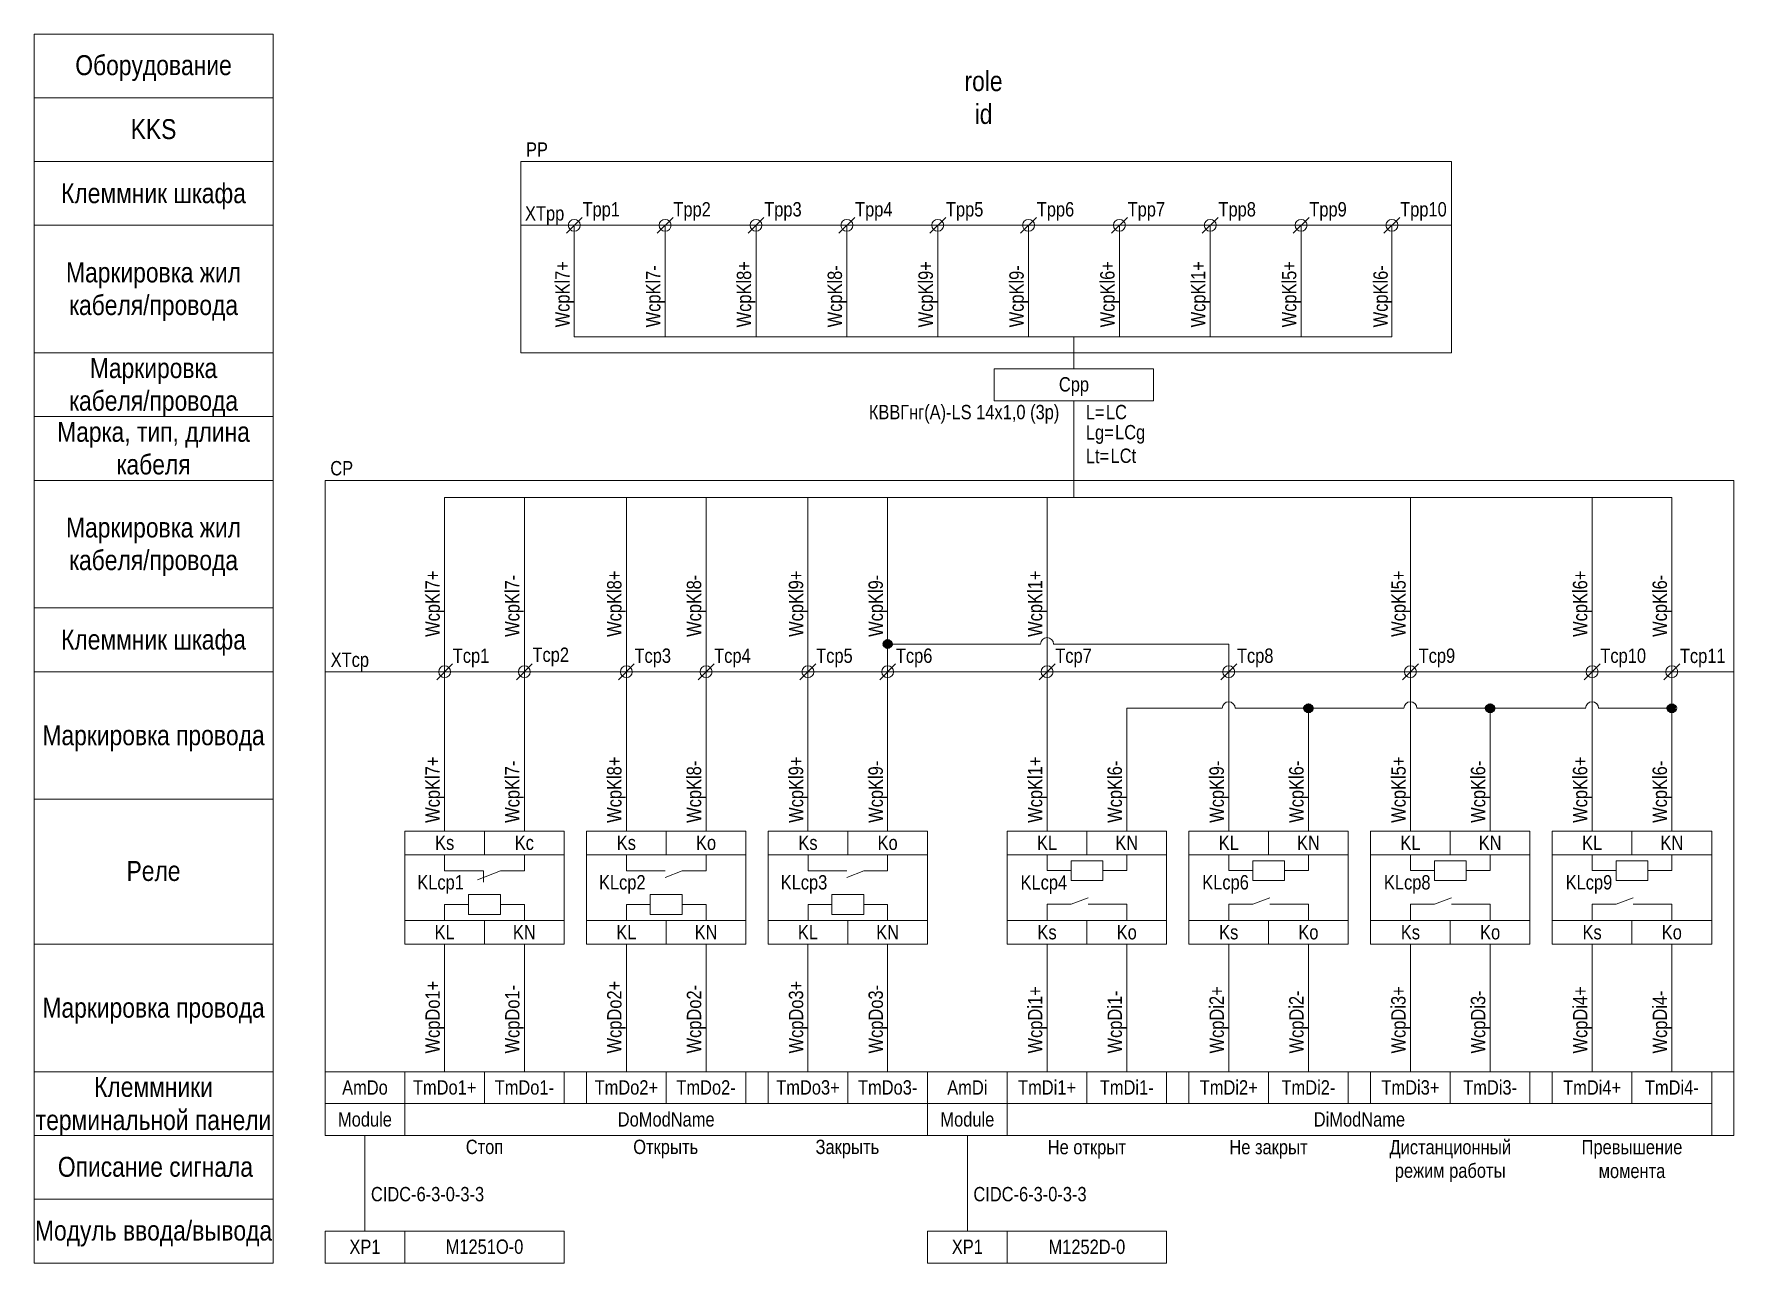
# Model space of a CAD drawing. Header units: millimetres. Extents: x 20 to 233, y -159 to -5.
import ezdxf

# ---------------------------------------------------------------- set-up
doc = ezdxf.new("R2010")
doc.units = ezdxf.units.MM
doc.header["$MEASUREMENT"] = 0
doc.linetypes.add('1_1', pattern=[2000, 1000, -1000])
doc.linetypes.add('4_2_1_2', pattern=[6702.777624, 3527.777672, -1763.888836, 0, -1411.111116])
for name, color, linetype in [('cp_names', 7, 'Continuous'), ('cp_params_di', 7, 'Continuous'), ('cp_params_do', 7, 'Continuous'), ('cp_static_di', 7, 'Continuous'), ('cp_static_do', 7, 'Continuous'), ('id_names', 7, 'Continuous'), ('id_params_di', 7, 'Continuous'), ('id_params_do', 7, 'Continuous'), ('id_static_di', 7, 'Continuous'), ('id_static_do', 7, 'Continuous')]:
    doc.layers.add(name, color=color, linetype=linetype)
doc.styles.add('СГЕНЕРИР_СТИЛЬ_1', font='')
doc.styles.get('СГЕНЕРИР_СТИЛЬ_1').set_extended_font_data('Arial Narrow')

msp = doc.modelspace()

# ---------------------------------------------------------------- texts
at = {"layer": 'cp_names', "color": 7, "linetype": 'Continuous', "lineweight": 15, "insert": (35, -65.66), "char_height": 2.5, "attachment_point": 2, "line_spacing_factor": 0.982786, "style": 'СГЕНЕРИР_СТИЛЬ_1'}
msp.add_mtext('\\A1;{\\pqc;\\fArial Narrow|b0|i0|c204|p34;Маркировка жил\\P\\pqc;\\fArial Narrow|b0|i0|c204|p34;кабеля/провода}', dxfattribs=at)
at = {"layer": 'cp_names', "color": 7, "linetype": 'Continuous', "lineweight": 15, "char_height": 2.5, "attachment_point": 2, "style": 'СГЕНЕРИР_СТИЛЬ_1'}
for s, insert in [('\\A1;{\\pqc;\\fArial Narrow|b0|i0|c204|p34;Клеммник\\fArial Narrow|b0|i0|c204|p34; шкафа}', (35, -79.72)), ('\\A1;{\\pqc;\\fArial Narrow|b0|i0|c204|p34;Маркировка \\fArial Narrow|b0|i0|c204|p34;провода}', (35, -91.72)), ('\\A1;{\\pqc;\\fArial Narrow|b0|i0|c204|p34;Реле}', (35, -108.75)), ('\\A1;{\\pqc;\\fArial Narrow|b0|i0|c204|p34;Маркировка \\fArial Narrow|b0|i0|c204|p34;провода}', (35, -125.9)), ('\\A1;{\\pqc;\\fArial Narrow|b0|i0|c204|p34;Описание сигнала}', (35.24, -145.86)), ('\\A1;{\\pqc;\\fArial Narrow|b0|i0|c204|p34;Модуль ввода/вывода}', (35, -153.86))]:
    msp.add_mtext(s, dxfattribs=dict(at, insert=insert))
at = {"layer": 'cp_names', "color": 7, "linetype": 'Continuous', "lineweight": 15, "insert": (35, -135.84), "char_height": 2.5, "width": 30, "attachment_point": 2, "line_spacing_factor": 0.996518, "style": 'СГЕНЕРИР_СТИЛЬ_1'}
msp.add_mtext('\\A1;{\\pqc;\\fArial Narrow|b0|i0|c204|p34;Клеммник\\fArial Narrow|b0|i0|c204|p34;и терминальной панели}', dxfattribs=at)
at = {"layer": 'cp_params_di', "color": 7, "linetype": 'Continuous', "lineweight": 15, "char_height": 1.8, "attachment_point": 1, "rotation": 90, "style": 'СГЕНЕРИР_СТИЛЬ_1'}
for s, insert in [('\\A1;{\\pql;\\fArial Narrow|b0|i0|c204|p34;WcpKl\\fArial Narrow|b0|i0|c204|p34;7\\fArial Narrow|b0|i0|c204|p34;+}', (85.4, -41.8)), ('\\A1;{\\pql;\\fArial Narrow|b0|i0|c204|p34;WcpKl\\fArial Narrow|b0|i0|c204|p34;7\\fArial Narrow|b0|i0|c204|p34;-}', (96.8, -41.8)), ('\\A1;{\\pql;\\fArial Narrow|b0|i0|c204|p34;WcpKl\\fArial Narrow|b0|i0|c204|p34;8\\fArial Narrow|b0|i0|c204|p34;+}', (108.19, -41.8)), ('\\A1;{\\pql;\\fArial Narrow|b0|i0|c204|p34;WcpKl\\fArial Narrow|b0|i0|c204|p34;8\\fArial Narrow|b0|i0|c204|p34;-}', (119.59, -41.8)), ('\\A1;{\\pql;\\fArial Narrow|b0|i0|c204|p34;WcpKl\\fArial Narrow|b0|i0|c204|p34;9\\fArial Narrow|b0|i0|c204|p34;+}', (130.99, -41.8)), ('\\A1;{\\pql;\\fArial Narrow|b0|i0|c204|p34;WcpKl\\fArial Narrow|b0|i0|c204|p34;9\\fArial Narrow|b0|i0|c204|p34;-}', (142.39, -41.8)), ('\\A1;{\\pql;\\fArial Narrow|b0|i0|c204|p34;WcpKl\\fArial Narrow|b0|i0|c204|p34;6\\fArial Narrow|b0|i0|c204|p34;+}', (153.79, -41.8)), ('\\A1;{\\pql;\\fArial Narrow|b0|i0|c204|p34;Wcp\\fArial Narrow|b0|i0|c204|p34;Kl1+}', (165.19, -41.8)), ('\\A1;{\\pql;\\fArial Narrow|b0|i0|c204|p34;WcpKl\\fArial Narrow|b0|i0|c204|p34;5\\fArial Narrow|b0|i0|c204|p34;+}', (176.6, -41.8)), ('\\A1;{\\pql;\\fArial Narrow|b0|i0|c204|p34;WcpKl\\fArial Narrow|b0|i0|c204|p34;6\\fArial Narrow|b0|i0|c204|p34;-}', (188.07, -41.8)), ('\\A1;{\\pql;\\fArial Narrow|b0|i0|c204|p34;WcpKl\\fArial Narrow|b0|i0|c204|p34;7\\fArial Narrow|b0|i0|c204|p34;+}', (69.12, -80.63)), ('\\A1;{\\pql;\\fArial Narrow|b0|i0|c204|p34;WcpKl\\fArial Narrow|b0|i0|c204|p34;8\\fArial Narrow|b0|i0|c204|p34;+}', (91.92, -80.63)), ('\\A1;{\\pql;\\fArial Narrow|b0|i0|c204|p34;WcpKl\\fArial Narrow|b0|i0|c204|p34;9\\fArial Narrow|b0|i0|c204|p34;+}', (114.72, -80.63)), ('\\A1;{\\pql;\\fArial Narrow|b0|i0|c204|p34;Wcp\\fArial Narrow|b0|i0|c204|p34;Kl1+}', (144.72, -80.63)), ('\\A1;{\\pql;\\fArial Narrow|b0|i0|c204|p34;WcpKl\\fArial Narrow|b0|i0|c204|p34;5\\fArial Narrow|b0|i0|c204|p34;+}', (190.32, -80.63)), ('\\A1;{\\pql;\\fArial Narrow|b0|i0|c204|p34;WcpKl\\fArial Narrow|b0|i0|c204|p34;6\\fArial Narrow|b0|i0|c204|p34;+}', (213.11, -80.63)), ('\\A1;{\\pql;\\fArial Narrow|b0|i0|c204|p34;WcpKl\\fArial Narrow|b0|i0|c204|p34;7\\fArial Narrow|b0|i0|c204|p34;-}', (79.12, -80.63)), ('\\A1;{\\pql;\\fArial Narrow|b0|i0|c204|p34;WcpKl\\fArial Narrow|b0|i0|c204|p34;8\\fArial Narrow|b0|i0|c204|p34;-}', (101.92, -80.63)), ('\\A1;{\\pql;\\fArial Narrow|b0|i0|c204|p34;WcpKl\\fArial Narrow|b0|i0|c204|p34;9\\fArial Narrow|b0|i0|c204|p34;-}', (124.72, -80.63)), ('\\A1;{\\pql;\\fArial Narrow|b0|i0|c204|p34;WcpKl\\fArial Narrow|b0|i0|c204|p34;6\\fArial Narrow|b0|i0|c204|p34;-}', (223.11, -80.63)), ('\\A1;{\\pql;\\fArial Narrow|b0|i0|c204|p34;Wcp\\fArial Narrow|b0|i0|c204|p34;Kl1+}', (144.72, -103.96)), ('\\A1;{\\pql;\\fArial Narrow|b0|i0|c204|p34;WcpKl\\fArial Narrow|b0|i0|c204|p34;5\\fArial Narrow|b0|i0|c204|p34;+}', (190.32, -103.96)), ('\\A1;{\\pql;\\fArial Narrow|b0|i0|c204|p34;WcpKl\\fArial Narrow|b0|i0|c204|p34;6\\fArial Narrow|b0|i0|c204|p34;+}', (213.11, -103.96)), ('\\A1;{\\pql;\\fArial Narrow|b0|i0|c204|p34;WcpKl\\fArial Narrow|b0|i0|c204|p34;6\\fArial Narrow|b0|i0|c204|p34;-}', (154.72, -103.96)), ('\\A1;{\\pql;\\fArial Narrow|b0|i0|c204|p34;WcpKl\\fArial Narrow|b0|i0|c204|p34;6\\fArial Narrow|b0|i0|c204|p34;-}', (177.51, -103.96)), ('\\A1;{\\pql;\\fArial Narrow|b0|i0|c204|p34;WcpKl\\fArial Narrow|b0|i0|c204|p34;6\\fArial Narrow|b0|i0|c204|p34;-}', (200.31, -103.96)), ('\\A1;{\\pql;\\fArial Narrow|b0|i0|c204|p34;WcpKl\\fArial Narrow|b0|i0|c204|p34;6\\fArial Narrow|b0|i0|c204|p34;-}', (223.11, -103.96)), ('\\A1;{\\pql;\\fArial Narrow|b0|i0|c204|p34;WcpDi1\\fArial Narrow|b0|i0|c204|p34;+}', (144.72, -132.89)), ('\\A1;{\\pql;\\fArial Narrow|b0|i0|c204|p34;WcpDi1\\fArial Narrow|b0|i0|c204|p34;-}', (154.72, -132.89)), ('\\A1;{\\pql;\\fArial Narrow|b0|i0|c204|p34;WcpDi\\fArial Narrow|b0|i0|c204|p34;2\\fArial Narrow|b0|i0|c204|p34;+}', (167.51, -132.89)), ('\\A1;{\\pql;\\fArial Narrow|b0|i0|c204|p34;WcpDi\\fArial Narrow|b0|i0|c204|p34;2\\fArial Narrow|b0|i0|c204|p34;-}', (177.51, -132.89)), ('\\A1;{\\pql;\\fArial Narrow|b0|i0|c204|p34;WcpDi\\fArial Narrow|b0|i0|c204|p34;3\\fArial Narrow|b0|i0|c204|p34;+}', (190.31, -132.89)), ('\\A1;{\\pql;\\fArial Narrow|b0|i0|c204|p34;WcpDi\\fArial Narrow|b0|i0|c204|p34;3\\fArial Narrow|b0|i0|c204|p34;-}', (200.31, -132.89)), ('\\A1;{\\pql;\\fArial Narrow|b0|i0|c204|p34;WcpDi\\fArial Narrow|b0|i0|c204|p34;4\\fArial Narrow|b0|i0|c204|p34;+}', (213.12, -132.89)), ('\\A1;{\\pql;\\fArial Narrow|b0|i0|c204|p34;WcpDi\\fArial Narrow|b0|i0|c204|p34;4\\fArial Narrow|b0|i0|c204|p34;-}', (223.12, -132.89))]:
    msp.add_mtext(s, dxfattribs=dict(at, insert=insert))
at = {"layer": 'cp_params_di', "color": 7, "linetype": 'Continuous', "lineweight": 15, "char_height": 1.8, "style": 'СГЕНЕРИР_СТИЛЬ_1'}
for s, insert, attachment_point in [('\\A1;{\\pql;\\fArial Narrow|b0|i0|c204|p34;CP}', (57.18, -58.57), 1), ('\\A1;{\\pqr;\\fArial Narrow|b0|i0|c204|p34;XTcp}', (62.04, -82.6), 3), ('\\A1;{\\pql;\\fArial Narrow|b0|i0|c204|p34;Tcp1}', (72.55, -82.09), 1), ('\\A1;{\\pql;\\fArial Narrow|b0|i0|c204|p34;Tcp2}', (82.55, -81.97), 1), ('\\A1;{\\pql;\\fArial Narrow|b0|i0|c204|p34;Tcp3}', (95.35, -82.09), 1), ('\\A1;{\\pql;\\fArial Narrow|b0|i0|c204|p34;Tcp4}', (105.35, -82.09), 1), ('\\A1;{\\pql;\\fArial Narrow|b0|i0|c204|p34;Tcp5}', (118.15, -82.09), 1), ('\\A1;{\\pql;\\fArial Narrow|b0|i0|c204|p34;Tcp6}', (128.15, -82.09), 1), ('\\A1;{\\pql;\\fArial Narrow|b0|i0|c204|p34;Tcp7}', (148.15, -82.09), 1), ('\\A1;{\\pql;\\fArial Narrow|b0|i0|c204|p34;Tcp8}', (170.95, -82.09), 1), ('\\A1;{\\pqc;\\fArial Narrow|b0|i0|c204|p34;K\\fArial Narrow|b0|i0|c204|p34;L}', (147.12, -105.56), 2), ('\\A1;{\\pqc;\\fArial Narrow|b0|i0|c204|p34;K\\fArial Narrow|b0|i0|c204|p34;N}', (157.12, -105.56), 2), ('\\A1;{\\pqc;\\fArial Narrow|b0|i0|c204|p34;K\\fArial Narrow|b0|i0|c204|p34;L}', (169.92, -105.56), 2), ('\\A1;{\\pqc;\\fArial Narrow|b0|i0|c204|p34;K\\fArial Narrow|b0|i0|c204|p34;N}', (179.92, -105.56), 2), ('\\A1;{\\pqc;\\fArial Narrow|b0|i0|c204|p34;K\\fArial Narrow|b0|i0|c204|p34;L}', (192.72, -105.56), 2), ('\\A1;{\\pqc;\\fArial Narrow|b0|i0|c204|p34;K\\fArial Narrow|b0|i0|c204|p34;N}', (202.72, -105.56), 2), ('\\A1;{\\pqc;\\fArial Narrow|b0|i0|c204|p34;K\\fArial Narrow|b0|i0|c204|p34;L}', (215.52, -105.56), 2), ('\\A1;{\\pqc;\\fArial Narrow|b0|i0|c204|p34;K\\fArial Narrow|b0|i0|c204|p34;N}', (225.52, -105.56), 2), ('\\A1;{\\pqc;\\fArial Narrow|b0|i0|c204|p34;KLcp\\fArial Narrow|b0|i0|c204|p34;4}', (146.72, -110.53), 2), ('\\A1;{\\pqc;\\fArial Narrow|b0|i0|c204|p34;KLcp\\fArial Narrow|b0|i0|c204|p34;6}', (169.52, -110.52), 2), ('\\A1;{\\pqc;\\fArial Narrow|b0|i0|c204|p34;KLcp\\fArial Narrow|b0|i0|c204|p34;8}', (192.32, -110.52), 2), ('\\A1;{\\pqc;\\fArial Narrow|b0|i0|c204|p34;KLcp\\fArial Narrow|b0|i0|c204|p34;9}', (215.12, -110.52), 2), ('\\A1;{\\pqc;\\fArial Narrow|b0|i0|c204|p34;Ks}', (147.12, -116.78), 2), ('\\A1;{\\pqc;\\fArial Narrow|b0|i0|c204|p34;Ko}', (157.12, -116.78), 2), ('\\A1;{\\pqc;\\fArial Narrow|b0|i0|c204|p34;Ks}', (169.92, -116.78), 2), ('\\A1;{\\pqc;\\fArial Narrow|b0|i0|c204|p34;Ko}', (179.92, -116.78), 2), ('\\A1;{\\pqc;\\fArial Narrow|b0|i0|c204|p34;Ks}', (192.72, -116.78), 2), ('\\A1;{\\pqc;\\fArial Narrow|b0|i0|c204|p34;Ko}', (202.72, -116.78), 2), ('\\A1;{\\pqc;\\fArial Narrow|b0|i0|c204|p34;Ks}', (215.52, -116.78), 2), ('\\A1;{\\pqc;\\fArial Narrow|b0|i0|c204|p34;Ko}', (225.52, -116.78), 2), ('\\A1;{\\pqc;\\fArial Narrow|b0|i0|c204|p34;Am\\fArial Narrow|b0|i0|c204|p34;Di}', (137.12, -136.26), 2), ('\\A1;{\\pqc;\\fArial Narrow|b0|i0|c204|p34;TmDi1\\fArial Narrow|b0|i0|c204|p34;+}', (147.12, -136.25), 2), ('\\A1;{\\pqc;\\fArial Narrow|b0|i0|c204|p34;TmDi1\\fArial Narrow|b0|i0|c204|p34;-}', (157.12, -136.25), 2), ('\\A1;{\\pqc;\\fArial Narrow|b0|i0|c204|p34;TmDi2\\fArial Narrow|b0|i0|c204|p34;+}', (169.92, -136.25), 2), ('\\A1;{\\pqc;\\fArial Narrow|b0|i0|c204|p34;TmDi2\\fArial Narrow|b0|i0|c204|p34;-}', (179.92, -136.25), 2), ('\\A1;{\\pqc;\\fArial Narrow|b0|i0|c204|p34;TmDi\\fArial Narrow|b0|i0|c204|p34;3\\fArial Narrow|b0|i0|c204|p34;+}', (192.72, -136.25), 2), ('\\A1;{\\pqc;\\fArial Narrow|b0|i0|c204|p34;TmDi\\fArial Narrow|b0|i0|c204|p34;3\\fArial Narrow|b0|i0|c204|p34;-}', (202.72, -136.25), 2), ('\\A1;{\\pqc;\\fArial Narrow|b0|i0|c204|p34;TmDi\\fArial Narrow|b0|i0|c204|p34;4\\fArial Narrow|b0|i0|c204|p34;+}', (215.52, -136.26), 2), ('\\A1;{\\pqc;\\fArial Narrow|b0|i0|c204|p34;TmDi\\fArial Narrow|b0|i0|c204|p34;4\\fArial Narrow|b0|i0|c204|p34;-}', (225.52, -136.26), 2), ('\\A1;{\\pqc;\\fArial Narrow|b0|i0|c204|p34;DiModName}', (186.32, -140.26), 2)]:
    msp.add_mtext(s, dxfattribs=dict(at, insert=insert, attachment_point=attachment_point))
at = {"layer": 'cp_params_do', "color": 7, "linetype": 'Continuous', "lineweight": 15, "char_height": 1.8, "style": 'СГЕНЕРИР_СТИЛЬ_1'}
for s, insert, attachment_point in [('\\A1;{\\pql;\\fArial Narrow|b0|i0|c204|p34;Tcp\\fArial Narrow|b0|i0|c204|p34;9}', (193.75, -82.09), 1), ('\\A1;{\\pql;\\fArial Narrow|b0|i0|c204|p34;Tcp1\\fArial Narrow|b0|i0|c204|p34;0}', (216.55, -82.09), 1), ('\\A1;{\\pql;\\fArial Narrow|b0|i0|c204|p34;Tcp1\\fArial Narrow|b0|i0|c204|p34;1}', (226.53, -82.11), 1), ('\\A1;{\\pqc;\\fArial Narrow|b0|i0|c204|p34;Ks}', (71.53, -105.56), 2), ('\\A1;{\\pqc;\\fArial Narrow|b0|i0|c204|p34;Kc}', (81.53, -105.56), 2), ('\\A1;{\\pqc;\\fArial Narrow|b0|i0|c204|p34;Ks}', (94.33, -105.56), 2), ('\\A1;{\\pqc;\\fArial Narrow|b0|i0|c204|p34;Ko}', (104.33, -105.56), 2), ('\\A1;{\\pqc;\\fArial Narrow|b0|i0|c204|p34;Ks}', (117.12, -105.56), 2), ('\\A1;{\\pqc;\\fArial Narrow|b0|i0|c204|p34;Ko}', (127.12, -105.56), 2), ('\\A1;{\\pqc;\\fArial Narrow|b0|i0|c204|p34;KLcp\\fArial Narrow|b0|i0|c204|p34;1}', (71.02, -110.52), 2), ('\\A1;{\\pqc;\\fArial Narrow|b0|i0|c204|p34;KLcp\\fArial Narrow|b0|i0|c204|p34;2}', (93.82, -110.52), 2), ('\\A1;{\\pqc;\\fArial Narrow|b0|i0|c204|p34;KLcp\\fArial Narrow|b0|i0|c204|p34;3}', (116.62, -110.52), 2), ('\\A1;{\\pqc;\\fArial Narrow|b0|i0|c204|p34;KL}', (71.53, -116.78), 2), ('\\A1;{\\pqc;\\fArial Narrow|b0|i0|c204|p34;KN}', (81.53, -116.78), 2), ('\\A1;{\\pqc;\\fArial Narrow|b0|i0|c204|p34;KL}', (94.33, -116.78), 2), ('\\A1;{\\pqc;\\fArial Narrow|b0|i0|c204|p34;KN}', (104.33, -116.78), 2), ('\\A1;{\\pqc;\\fArial Narrow|b0|i0|c204|p34;KL}', (117.12, -116.78), 2), ('\\A1;{\\pqc;\\fArial Narrow|b0|i0|c204|p34;KN}', (127.12, -116.78), 2), ('\\A1;{\\pqc;\\fArial Narrow|b0|i0|c204|p34;Am\\fArial Narrow|b0|i0|c204|p34;Do}', (61.53, -136.26), 2), ('\\A1;{\\pqc;\\fArial Narrow|b0|i0|c204|p34;TmD\\fArial Narrow|b0|i0|c204|p34;o\\fArial Narrow|b0|i0|c204|p34;1+}', (71.53, -136.25), 2), ('\\A1;{\\pqc;\\fArial Narrow|b0|i0|c204|p34;TmD\\fArial Narrow|b0|i0|c204|p34;o\\fArial Narrow|b0|i0|c204|p34;1-}', (81.53, -136.25), 2), ('\\A1;{\\pqc;\\fArial Narrow|b0|i0|c204|p34;TmD\\fArial Narrow|b0|i0|c204|p34;o\\fArial Narrow|b0|i0|c204|p34;2+}', (94.33, -136.25), 2), ('\\A1;{\\pqc;\\fArial Narrow|b0|i0|c204|p34;TmD\\fArial Narrow|b0|i0|c204|p34;o\\fArial Narrow|b0|i0|c204|p34;2-}', (104.33, -136.25), 2), ('\\A1;{\\pqc;\\fArial Narrow|b0|i0|c204|p34;TmD\\fArial Narrow|b0|i0|c204|p34;o3\\fArial Narrow|b0|i0|c204|p34;+}', (117.12, -136.25), 2), ('\\A1;{\\pqc;\\fArial Narrow|b0|i0|c204|p34;TmD\\fArial Narrow|b0|i0|c204|p34;o3\\fArial Narrow|b0|i0|c204|p34;-}', (127.12, -136.25), 2), ('\\A1;{\\pqc;\\fArial Narrow|b0|i0|c204|p34;D\\fArial Narrow|b0|i0|c204|p34;o\\fArial Narrow|b0|i0|c204|p34;ModName}', (99.33, -140.26), 2)]:
    msp.add_mtext(s, dxfattribs=dict(at, insert=insert, attachment_point=attachment_point))
at = {"layer": 'cp_params_do', "color": 7, "linetype": 'Continuous', "lineweight": 15, "char_height": 1.8, "attachment_point": 1, "rotation": 90, "style": 'СГЕНЕРИР_СТИЛЬ_1'}
for s, insert in [('\\A1;{\\pql;\\fArial Narrow|b0|i0|c204|p34;Wcp\\fArial Narrow|b0|i0|c204|p34;Kl\\fArial Narrow|b0|i0|c204|p34;7\\fArial Narrow|b0|i0|c204|p34;+}', (69.12, -103.96)), ('\\A1;{\\pql;\\fArial Narrow|b0|i0|c204|p34;WcpKl\\fArial Narrow|b0|i0|c204|p34;8\\fArial Narrow|b0|i0|c204|p34;+}', (91.92, -103.96)), ('\\A1;{\\pql;\\fArial Narrow|b0|i0|c204|p34;WcpKl\\fArial Narrow|b0|i0|c204|p34;9\\fArial Narrow|b0|i0|c204|p34;+}', (114.72, -103.96)), ('\\A1;{\\pql;\\fArial Narrow|b0|i0|c204|p34;WcpKl7\\fArial Narrow|b0|i0|c204|p34;-}', (79.12, -103.96)), ('\\A1;{\\pql;\\fArial Narrow|b0|i0|c204|p34;WcpKl\\fArial Narrow|b0|i0|c204|p34;8\\fArial Narrow|b0|i0|c204|p34;-}', (101.92, -103.96)), ('\\A1;{\\pql;\\fArial Narrow|b0|i0|c204|p34;WcpKl\\fArial Narrow|b0|i0|c204|p34;9\\fArial Narrow|b0|i0|c204|p34;-}', (124.72, -103.96)), ('\\A1;{\\pql;\\fArial Narrow|b0|i0|c204|p34;WcpKl\\fArial Narrow|b0|i0|c204|p34;9\\fArial Narrow|b0|i0|c204|p34;-}', (167.51, -103.96)), ('\\A1;{\\pql;\\fArial Narrow|b0|i0|c204|p34;WcpDo1\\fArial Narrow|b0|i0|c204|p34;+}', (69.12, -132.89)), ('\\A1;{\\pql;\\fArial Narrow|b0|i0|c204|p34;WcpDo1\\fArial Narrow|b0|i0|c204|p34;-}', (79.12, -132.89)), ('\\A1;{\\pql;\\fArial Narrow|b0|i0|c204|p34;WcpDo\\fArial Narrow|b0|i0|c204|p34;2\\fArial Narrow|b0|i0|c204|p34;+}', (91.92, -132.89)), ('\\A1;{\\pql;\\fArial Narrow|b0|i0|c204|p34;WcpDo\\fArial Narrow|b0|i0|c204|p34;2\\fArial Narrow|b0|i0|c204|p34;-}', (101.92, -132.89)), ('\\A1;{\\pql;\\fArial Narrow|b0|i0|c204|p34;WcpDo\\fArial Narrow|b0|i0|c204|p34;3\\fArial Narrow|b0|i0|c204|p34;+}', (114.72, -132.89)), ('\\A1;{\\pql;\\fArial Narrow|b0|i0|c204|p34;WcpDo\\fArial Narrow|b0|i0|c204|p34;3\\fArial Narrow|b0|i0|c204|p34;-}', (124.72, -132.89))]:
    msp.add_mtext(s, dxfattribs=dict(at, insert=insert))
at = {"layer": 'cp_static_di', "color": 7, "linetype": 'Continuous', "lineweight": 15, "char_height": 1.8, "attachment_point": 2, "style": 'СГЕНЕРИР_СТИЛЬ_1'}
for s, insert in [('\\A1;{\\pqc;\\fArial Narrow|b0|i0|c204|p34;Не открыт}', (152.12, -143.74)), ('\\A1;{\\pqc;\\fArial Narrow|b0|i0|c204|p34;Не з\\fArial Narrow|b0|i0|c204|p34;акрыт}', (174.92, -143.74))]:
    msp.add_mtext(s, dxfattribs=dict(at, insert=insert))
at = {"layer": 'cp_static_di', "color": 7, "linetype": 'Continuous', "lineweight": 15, "char_height": 1.8, "width": 20, "attachment_point": 2, "style": 'СГЕНЕРИР_СТИЛЬ_1'}
for s, insert, line_spacing_factor in [('\\A1;{\\pqc;\\fArial Narrow|b0|i0|c204|p34;Дистанционный режим работы}', (197.72, -143.74), 0.982786), ('\\A1;{\\pqc;\\fArial Narrow|b0|i0|c204|p34;Превышение момента}', (220.52, -143.74), 0.994649)]:
    msp.add_mtext(s, dxfattribs=dict(at, insert=insert, line_spacing_factor=line_spacing_factor))
at = {"layer": 'cp_static_do', "color": 7, "linetype": 'Continuous', "lineweight": 15, "char_height": 1.8, "attachment_point": 2, "style": 'СГЕНЕРИР_СТИЛЬ_1'}
for s, insert in [('\\A1;{\\pqc;\\fArial Narrow|b0|i0|c204|p34;Module}', (61.53, -140.26)), ('\\A1;{\\pqc;\\fArial Narrow|b0|i0|c204|p34;Module}', (137.12, -140.26)), ('\\A1;{\\pqc;\\fArial Narrow|b0|i0|c204|p34;Стоп}', (76.53, -143.71)), ('\\A1;{\\pqc;\\fArial Narrow|b0|i0|c204|p34;Открыть}', (99.27, -143.71)), ('\\A1;{\\pqc;\\fArial Narrow|b0|i0|c204|p34;Закрыть}', (122.07, -143.71)), ('\\A1;{\\pqc;\\fArial Narrow|b0|i0|c204|p34;XP1}', (61.53, -156.25)), ('\\A1;{\\pqc;\\fArial Narrow|b0|i0|c204|p34;M1251O-0}', (76.53, -156.23)), ('\\A1;{\\pqc;\\fArial Narrow|b0|i0|c204|p34;XP1}', (137.12, -156.25)), ('\\A1;{\\pqc;\\fArial Narrow|b0|i0|c204|p34;M125\\fArial Narrow|b0|i0|c204|p34;2D\\fArial Narrow|b0|i0|c204|p34;-0}', (152.12, -156.25))]:
    msp.add_mtext(s, dxfattribs=dict(at, insert=insert))
at = {"layer": 'id_names', "color": 7, "linetype": 'Continuous', "lineweight": 15, "char_height": 2.5, "attachment_point": 2, "style": 'СГЕНЕРИР_СТИЛЬ_1'}
for s, insert in [('\\A1;{\\pqc;\\fArial Narrow|b0|i0|c204|p34;Оборудование}', (35, -7.66)), ('\\A1;{\\pqc;\\fArial Narrow|b0|i0|c204|p34;KKS}', (35, -15.68)), ('\\A1;{\\pqc;\\fArial Narrow|b0|i0|c204|p34;Клеммник\\fArial Narrow|b0|i0|c204|p34; шкафа}', (35, -23.72))]:
    msp.add_mtext(s, dxfattribs=dict(at, insert=insert))
for s, insert, line_spacing_factor in [('\\A1;{\\pqc;\\fArial Narrow|b0|i0|c204|p34;Маркировка жил\\P\\pqc;\\fArial Narrow|b0|i0|c204|p34;кабеля/провода}', (35, -33.66), 0.982786), ('\\A1;{\\pqc;\\fArial Narrow|b0|i0|c204|p34;Маркировка\\P\\pqc;\\fArial Narrow|b0|i0|c204|p34;кабеля/провода}', (35, -45.66), 0.982786), ('\\A1;{\\pqc;\\fArial Narrow|b0|i0|c204|p34;Марка, тип\\fArial Narrow|b0|i0|c204|p34;, длина\\P\\pqc;\\fArial Narrow|b0|i0|c204|p34;кабеля}', (35, -53.66), 0.98101)]:
    msp.add_mtext(s, dxfattribs=dict(at, insert=insert, line_spacing_factor=line_spacing_factor))
at = {"layer": 'id_params_di', "color": 7, "linetype": 'Continuous', "lineweight": 15, "style": 'СГЕНЕРИР_СТИЛЬ_1'}
for s, insert, char_height, attachment_point in [('\\A1;{\\pqc;\\fArial Narrow|b0|i0|c204|p34;role}', (139.15, -9.66), 2.5, 2), ('\\A1;{\\pqc;\\fArial Narrow|b0|i0|c204|p34;id}', (139.15, -13.78), 2.5, 2), ('\\A1;{\\pql;\\fArial Narrow|b0|i0|c204|p34;LC}', (154.51, -51.53), 1.8, 1), ('\\A1;{\\pql;\\fArial Narrow|b0|i0|c204|p34;LCg}', (155.66, -54.05), 1.8, 1), ('\\A1;{\\pql;\\fArial Narrow|b0|i0|c204|p34;LCt}', (155.09, -57.01), 1.8, 1)]:
    msp.add_mtext(s, dxfattribs=dict(at, insert=insert, char_height=char_height, attachment_point=attachment_point))
at = {"layer": 'id_params_do', "color": 7, "linetype": 'Continuous', "lineweight": 15, "char_height": 1.8, "style": 'СГЕНЕРИР_СТИЛЬ_1'}
for s, insert, attachment_point in [('\\A1;{\\pql;\\fArial Narrow|b0|i0|c204|p34;P\\fArial Narrow|b0|i0|c204|p34;P}', (81.74, -18.6), 1), ('\\A1;{\\pqr;\\fArial Narrow|b0|i0|c204|p34;XTpp}', (86.54, -26.6), 3), ('\\A1;{\\pql;\\fArial Narrow|b0|i0|c204|p34;Tpp1}', (88.83, -26.09), 1), ('\\A1;{\\pql;\\fArial Narrow|b0|i0|c204|p34;Tpp2}', (100.23, -26.09), 1), ('\\A1;{\\pql;\\fArial Narrow|b0|i0|c204|p34;Tpp\\fArial Narrow|b0|i0|c204|p34;3}', (111.63, -26.09), 1), ('\\A1;{\\pql;\\fArial Narrow|b0|i0|c204|p34;Tpp\\fArial Narrow|b0|i0|c204|p34;4}', (123.03, -26.09), 1), ('\\A1;{\\pql;\\fArial Narrow|b0|i0|c204|p34;Tpp\\fArial Narrow|b0|i0|c204|p34;5}', (134.43, -26.09), 1), ('\\A1;{\\pql;\\fArial Narrow|b0|i0|c204|p34;Tpp\\fArial Narrow|b0|i0|c204|p34;6}', (145.83, -26.09), 1), ('\\A1;{\\pql;\\fArial Narrow|b0|i0|c204|p34;Tpp\\fArial Narrow|b0|i0|c204|p34;7}', (157.23, -26.09), 1), ('\\A1;{\\pql;\\fArial Narrow|b0|i0|c204|p34;Tpp\\fArial Narrow|b0|i0|c204|p34;8}', (168.63, -26.09), 1), ('\\A1;{\\pql;\\fArial Narrow|b0|i0|c204|p34;Tpp\\fArial Narrow|b0|i0|c204|p34;9}', (180.03, -26.09), 1), ('\\A1;{\\pql;\\fArial Narrow|b0|i0|c204|p34;Tpp1\\fArial Narrow|b0|i0|c204|p34;0}', (191.43, -26.09), 1), ('\\A1;{\\pqc;\\fArial Narrow|b0|i0|c204|p34;Cpp}', (150.5, -48.05), 2)]:
    msp.add_mtext(s, dxfattribs=dict(at, insert=insert, attachment_point=attachment_point))
at = {"layer": 'id_static_di', "color": 7, "linetype": 'Continuous', "lineweight": 15, "char_height": 1.8, "attachment_point": 1, "style": 'СГЕНЕРИР_СТИЛЬ_1'}
for s, insert in [('\\A1;{\\pql;\\fArial Narrow|b0|i0|c204|p34;КВВГнг(А)-LS 1\\fArial Narrow|b0|i0|c204|p34;4\\fArial Narrow|b0|i0|c204|p34;х1,0 (3р) }', (124.76, -51.53)), ('\\A1;{\\pql;\\fArial Narrow|b0|i0|c204|p34;L=}', (151.99, -51.56)), ('\\A1;{\\pql;\\fArial Narrow|b0|i0|c204|p34;Lg=}', (151.99, -54.08)), ('\\A1;{\\pql;\\fArial Narrow|b0|i0|c204|p34;Lt=}', (151.99, -57.04)), ('\\A1;{\\pql;\\fArial Narrow|b0|i0|c204|p34;CIDC-6-3-0-3-3}', (62.28, -149.64)), ('\\A1;{\\pql;\\fArial Narrow|b0|i0|c204|p34;CIDC-6-3-0-3-3}', (137.88, -149.64))]:
    msp.add_mtext(s, dxfattribs=dict(at, insert=insert))

# ---------------------------------------------------------------- hatches: boundary and pattern name
at = {"layer": 'cp_static_di', "linetype": 'Continuous', "lineweight": 0, "true_color": 0x000000}
for points in [[(179.52, -89.59), (179.55, -89.74), (179.64, -89.87), (179.77, -89.96), (179.92, -89.99), (180.08, -89.96), (180.21, -89.87), (180.29, -89.74), (180.32, -89.59), (180.29, -89.43), (180.21, -89.3), (180.08, -89.22), (179.92, -89.19), (179.77, -89.22), (179.64, -89.3), (179.55, -89.43)], [(202.32, -89.59), (202.35, -89.74), (202.44, -89.87), (202.57, -89.96), (202.72, -89.99), (202.88, -89.96), (203.01, -89.87), (203.09, -89.74), (203.12, -89.59), (203.09, -89.43), (203.01, -89.3), (202.88, -89.22), (202.72, -89.19), (202.57, -89.22), (202.44, -89.3), (202.35, -89.43)]]:
    msp.add_hatch(color=18, dxfattribs=at).paths.add_polyline_path(points)
at = {"layer": 'id_static_di', "linetype": 'Continuous', "lineweight": 0, "true_color": 0x000000}
for points in [[(126.72, -81.53), (126.76, -81.68), (126.84, -81.81), (126.97, -81.9), (127.12, -81.93), (127.28, -81.9), (127.41, -81.81), (127.49, -81.68), (127.52, -81.53), (127.49, -81.38), (127.41, -81.25), (127.28, -81.16), (127.12, -81.13), (126.97, -81.16), (126.84, -81.25), (126.76, -81.38)], [(225.12, -89.59), (225.15, -89.74), (225.24, -89.87), (225.37, -89.96), (225.52, -89.99), (225.68, -89.96), (225.81, -89.87), (225.89, -89.74), (225.92, -89.59), (225.89, -89.43), (225.81, -89.3), (225.68, -89.22), (225.52, -89.19), (225.37, -89.22), (225.24, -89.3), (225.15, -89.43)]]:
    msp.add_hatch(color=18, dxfattribs=at).paths.add_polyline_path(points)

# ---------------------------------------------------------------- linework, layer by layer
at = {"layer": 'cp_names', "color": 7, "linetype": 'Continuous', "lineweight": 15, "ltscale": 100}
for points in [[(20, -77), (50, -77), (50, -61), (20, -61)], [(20, -85), (50, -85), (50, -77), (20, -77)], [(20, -101), (50, -101), (50, -85), (20, -85)], [(20, -119.18), (50, -119.18), (50, -101), (20, -101)], [(20, -135.18), (50, -135.18), (50, -119.18), (20, -119.18)], [(20, -143.18), (50, -143.18), (50, -135.18), (20, -135.18)], [(20, -151.18), (50, -151.18), (50, -143.18), (20, -143.18)], [(20, -159.18), (50, -159.18), (50, -151.18), (20, -151.18)]]:
    msp.add_lwpolyline(points, close=True, dxfattribs=at)
at = {"layer": 'cp_static_di', "color": 7, "linetype": '1_1', "lineweight": 15, "ltscale": 100}
for p, q in [((233.32, -61), (56.53, -61)), ((56.53, -61), (56.53, -143.18))]:
    msp.add_line(p, q, dxfattribs=at)
at = {"layer": 'cp_static_di', "color": 7, "linetype": 'Continuous', "lineweight": 15, "ltscale": 100}
for p, q in [((71.53, -63.14), (225.52, -63.14)), ((71.53, -63.14), (71.53, -85)), ((81.53, -63.14), (81.53, -85)), ((94.33, -63.14), (94.33, -85)), ((104.33, -63.14), (104.33, -85)), ((117.12, -63.14), (117.12, -85)), ((127.12, -63.14), (127.12, -85)), ((147.12, -63.14), (147.12, -85)), ((192.72, -63.14), (192.72, -85)), ((215.52, -63.14), (215.52, -85)), ((225.52, -63.14), (225.52, -85)), ((70.53, -86), (72.53, -84)), ((80.53, -86), (82.53, -84)), ((93.33, -86), (95.33, -84)), ((103.33, -86), (105.33, -84)), ((116.12, -86), (118.12, -84)), ((126.12, -86), (128.12, -84)), ((146.12, -86), (148.12, -84)), ((147.12, -85), (147.12, -105)), ((168.92, -86), (170.92, -84)), ((169.92, -85), (169.92, -105)), ((192.72, -85), (192.72, -105)), ((215.52, -85), (215.52, -105)), ((225.52, -105), (225.52, -85)), ((157.12, -105), (157.12, -89.59)), ((179.92, -105), (179.92, -89.99)), ((202.72, -105), (202.72, -89.99)), ((147.12, -119.18), (147.12, -135.18)), ((157.12, -119.18), (157.12, -135.18)), ((169.92, -119.18), (169.92, -135.18)), ((179.92, -119.18), (179.92, -135.18)), ((192.72, -119.18), (192.72, -135.18)), ((202.72, -119.18), (202.72, -135.18)), ((215.52, -119.18), (215.52, -135.18)), ((225.52, -119.18), (225.52, -135.18)), ((132.12, -135.18), (233.32, -135.18)), ((132.12, -143.18), (233.32, -143.18))]:
    msp.add_line(p, q, dxfattribs=at)
at = {"layer": 'cp_static_di', "color": 7, "linetype": '4_2_1_2', "lineweight": 15, "ltscale": 100}
msp.add_line((56.53, -85), (233.32, -85), dxfattribs=at)
at = {"layer": 'cp_static_di', "color": 7, "linetype": 'Continuous', "lineweight": 15, "ltscale": 100}
for points in [[(142.12, -119.18), (162.12, -119.18), (162.12, -105), (142.12, -105)], [(142.12, -107.96), (152.12, -107.96), (152.12, -105), (142.12, -105)], [(152.12, -107.96), (162.12, -107.96), (162.12, -105), (152.12, -105)], [(164.92, -119.18), (184.92, -119.18), (184.92, -105), (164.92, -105)], [(164.92, -107.96), (174.92, -107.96), (174.92, -105), (164.92, -105)], [(174.92, -107.96), (184.92, -107.96), (184.92, -105), (174.92, -105)], [(187.72, -119.18), (207.72, -119.18), (207.72, -105), (187.72, -105)], [(187.72, -107.96), (197.72, -107.96), (197.72, -105), (187.72, -105)], [(197.72, -107.96), (207.72, -107.96), (207.72, -105), (197.72, -105)], [(210.52, -119.18), (230.52, -119.18), (230.52, -105), (210.52, -105)], [(210.52, -107.96), (220.52, -107.96), (220.52, -105), (210.52, -105)], [(220.52, -107.96), (230.52, -107.96), (230.52, -105), (220.52, -105)], [(154.13, -108.72), (154.13, -111.21), (150.13, -111.21), (150.13, -108.72)], [(176.93, -108.72), (176.93, -111.21), (172.93, -111.21), (172.93, -108.72)], [(199.73, -108.72), (199.73, -111.21), (195.73, -111.21), (195.73, -108.72)], [(222.53, -108.72), (222.53, -111.21), (218.53, -111.21), (218.53, -108.72)], [(142.12, -119.18), (152.12, -119.18), (152.12, -116.21), (142.12, -116.21)], [(152.12, -119.18), (162.12, -119.18), (162.12, -116.21), (152.12, -116.21)], [(164.92, -119.18), (174.92, -119.18), (174.92, -116.21), (164.92, -116.21)], [(174.92, -119.18), (184.92, -119.18), (184.92, -116.21), (174.92, -116.21)], [(187.72, -119.18), (197.72, -119.18), (197.72, -116.21), (187.72, -116.21)], [(197.72, -119.18), (207.72, -119.18), (207.72, -116.21), (197.72, -116.21)], [(210.52, -119.18), (220.52, -119.18), (220.52, -116.21), (210.52, -116.21)], [(220.52, -119.18), (230.52, -119.18), (230.52, -116.21), (220.52, -116.21)], [(142.12, -135.18), (152.12, -135.18), (152.12, -139.18), (142.12, -139.18)], [(152.12, -135.18), (162.12, -135.18), (162.12, -139.18), (152.12, -139.18)], [(164.92, -135.18), (174.92, -135.18), (174.92, -139.18), (164.92, -139.18)], [(174.92, -135.18), (184.92, -135.18), (184.92, -139.18), (174.92, -139.18)], [(187.72, -135.18), (197.72, -135.18), (197.72, -139.18), (187.72, -139.18)], [(197.72, -135.18), (207.72, -135.18), (207.72, -139.18), (197.72, -139.18)], [(210.52, -135.18), (220.52, -135.18), (220.52, -139.18), (210.52, -139.18)], [(220.52, -135.18), (230.52, -135.18), (230.52, -139.18), (220.52, -139.18)], [(142.12, -139.18), (230.52, -139.18), (230.52, -143.18), (142.12, -143.18)]]:
    msp.add_lwpolyline(points, close=True, dxfattribs=at)
for points in [[(147.13, -107.96), (147.13, -109.96), (150.13, -109.96)], [(157.12, -107.96), (157.12, -109.96), (154.13, -109.96)], [(169.93, -107.96), (169.93, -109.96), (172.93, -109.96)], [(179.92, -107.96), (179.92, -109.96), (176.93, -109.96)], [(192.73, -107.96), (192.73, -109.96), (195.73, -109.96)], [(202.72, -107.96), (202.72, -109.96), (199.73, -109.96)], [(215.53, -107.96), (215.53, -109.96), (218.53, -109.96)], [(225.52, -107.96), (225.52, -109.96), (222.53, -109.96)], [(147.13, -116.21), (147.13, -114.18), (150.13, -114.18)], [(150.13, -114.18), (152.27, -113.35)], [(154.13, -114.18), (152.27, -114.18)], [(157.12, -116.21), (157.12, -114.18), (154.13, -114.18)], [(169.93, -116.21), (169.93, -114.18), (172.93, -114.18)], [(172.93, -114.18), (175.06, -113.35)], [(176.93, -114.18), (175.07, -114.18)], [(179.92, -116.21), (179.92, -114.18), (176.93, -114.18)], [(192.73, -116.21), (192.73, -114.18), (195.73, -114.18)], [(195.73, -114.18), (197.86, -113.35)], [(199.73, -114.18), (197.86, -114.18)], [(202.72, -116.21), (202.72, -114.18), (199.73, -114.18)], [(215.53, -116.21), (215.53, -114.18), (218.53, -114.18)], [(218.53, -114.18), (220.66, -113.35)], [(222.53, -114.18), (220.66, -114.18)], [(225.52, -116.21), (225.52, -114.18), (222.53, -114.18)]]:
    msp.add_lwpolyline(points, dxfattribs=at)
for centre in [(71.53, -85), (81.53, -85), (94.33, -85), (104.33, -85), (117.12, -85), (127.12, -85), (147.12, -85), (169.92, -85)]:
    msp.add_circle(centre, 0.75, dxfattribs=at)
at = {"layer": 'cp_static_di', "color": 7, "linetype": 'Continuous', "lineweight": 70, "ltscale": 100}
for centre in [(179.92, -89.59), (202.72, -89.59)]:
    msp.add_circle(centre, 0.4, dxfattribs=at)
at = {"layer": 'cp_static_di', "color": 7, "linetype": 'Continuous', "lineweight": 15, "ltscale": 100}
for centre in [(147.12, -81.53), (169.92, -89.59), (192.72, -89.59), (215.52, -89.59)]:
    msp.add_arc(centre, 0.815, 0, 180, dxfattribs=at)
at = {"layer": 'cp_static_do', "color": 7, "linetype": '1_1', "lineweight": 15, "ltscale": 100}
msp.add_line((233.32, -61), (233.32, -143.18), dxfattribs=at)
at = {"layer": 'cp_static_do', "color": 7, "linetype": 'Continuous', "lineweight": 15, "ltscale": 100}
for p, q in [((71.53, -85), (71.53, -105)), ((81.53, -85), (81.53, -105)), ((94.33, -85), (94.33, -105)), ((104.33, -85), (104.33, -105)), ((117.12, -85), (117.12, -105)), ((127.12, -85), (127.12, -105)), ((191.72, -86), (193.72, -84)), ((214.52, -86), (216.52, -84)), ((224.52, -86), (226.52, -84)), ((76.39, -110), (76.39, -111.42)), ((71.53, -119.18), (71.53, -135.18)), ((81.53, -119.18), (81.53, -135.18)), ((94.33, -119.18), (94.33, -135.18)), ((104.33, -119.18), (104.33, -135.18)), ((117.12, -119.18), (117.12, -135.18)), ((127.12, -119.18), (127.12, -135.18)), ((56.53, -135.18), (132.12, -135.18)), ((56.53, -143.18), (132.01, -143.18)), ((61.53, -143.18), (61.53, -155.18)), ((137.12, -143.18), (137.12, -155.18))]:
    msp.add_line(p, q, dxfattribs=at)
for points in [[(66.53, -119.18), (86.53, -119.18), (86.53, -105), (66.53, -105)], [(66.53, -107.96), (76.53, -107.96), (76.53, -105), (66.53, -105)], [(76.53, -107.96), (86.53, -107.96), (86.53, -105), (76.53, -105)], [(89.33, -119.18), (109.33, -119.18), (109.33, -105), (89.33, -105)], [(89.33, -107.96), (99.33, -107.96), (99.33, -105), (89.33, -105)], [(99.33, -107.96), (109.33, -107.96), (109.33, -105), (99.33, -105)], [(112.12, -119.18), (132.12, -119.18), (132.12, -105), (112.12, -105)], [(112.12, -107.96), (122.12, -107.96), (122.12, -105), (112.12, -105)], [(122.12, -107.96), (132.12, -107.96), (132.12, -105), (122.12, -105)], [(74.53, -115.46), (74.53, -112.96), (78.53, -112.96), (78.53, -115.46)], [(97.33, -115.46), (97.33, -112.96), (101.33, -112.96), (101.33, -115.46)], [(120.13, -115.46), (120.13, -112.96), (124.13, -112.96), (124.13, -115.46)], [(66.53, -119.18), (76.53, -119.18), (76.53, -116.21), (66.53, -116.21)], [(76.53, -119.18), (86.53, -119.18), (86.53, -116.21), (76.53, -116.21)], [(89.33, -119.18), (99.33, -119.18), (99.33, -116.21), (89.33, -116.21)], [(99.33, -119.18), (109.33, -119.18), (109.33, -116.21), (99.33, -116.21)], [(112.12, -119.18), (122.12, -119.18), (122.12, -116.21), (112.12, -116.21)], [(122.12, -119.18), (132.12, -119.18), (132.12, -116.21), (122.12, -116.21)], [(66.53, -135.18), (76.53, -135.18), (76.53, -139.18), (66.53, -139.18)], [(76.53, -135.18), (86.53, -135.18), (86.53, -139.18), (76.53, -139.18)], [(89.33, -135.18), (99.33, -135.18), (99.33, -139.18), (89.33, -139.18)], [(99.33, -135.18), (109.33, -135.18), (109.33, -139.18), (99.33, -139.18)], [(112.12, -135.18), (122.12, -135.18), (122.12, -139.18), (112.12, -139.18)], [(122.12, -135.18), (132.12, -135.18), (132.12, -139.18), (122.12, -139.18)], [(66.53, -143.18), (56.53, -143.18), (56.53, -139.18), (66.53, -139.18)], [(66.53, -139.18), (132.12, -139.18), (132.12, -143.18), (66.53, -143.18)], [(142.12, -143.18), (132.12, -143.18), (132.12, -139.18), (142.12, -139.18)], [(66.53, -159.18), (56.53, -159.18), (56.53, -155.18), (66.53, -155.18)], [(66.53, -155.18), (86.53, -155.18), (86.53, -159.18), (66.53, -159.18)], [(142.12, -159.18), (132.12, -159.18), (132.12, -155.18), (142.12, -155.18)], [(142.12, -155.18), (162.12, -155.18), (162.12, -159.18), (142.12, -159.18)]]:
    msp.add_lwpolyline(points, close=True, dxfattribs=at)
for points in [[(71.53, -107.96), (71.53, -110), (74.53, -110)], [(81.53, -107.96), (81.53, -110), (78.53, -110)], [(94.33, -107.96), (94.33, -110), (97.33, -110)], [(104.33, -107.96), (104.33, -110), (101.33, -110)], [(117.13, -107.96), (117.13, -110), (120.13, -110)], [(127.12, -107.96), (127.12, -110), (124.13, -110)], [(74.53, -110), (76.39, -110)], [(78.53, -110), (75.66, -111.11)], [(97.33, -110), (99.19, -110)], [(101.33, -110), (99.19, -110.83)], [(120.13, -110), (121.99, -110)], [(124.13, -110), (121.99, -110.83)], [(71.53, -116.21), (71.53, -114.21), (74.53, -114.21)], [(81.53, -116.21), (81.53, -114.21), (78.53, -114.21)], [(94.33, -116.21), (94.33, -114.21), (97.33, -114.21)], [(104.33, -116.21), (104.33, -114.21), (101.33, -114.21)], [(117.13, -116.21), (117.13, -114.21), (120.13, -114.21)], [(127.12, -116.21), (127.12, -114.21), (124.13, -114.21)]]:
    msp.add_lwpolyline(points, dxfattribs=at)
for centre in [(192.72, -85), (215.52, -85), (225.52, -85)]:
    msp.add_circle(centre, 0.75, dxfattribs=at)
at = {"layer": 'id_names', "color": 7, "linetype": 'Continuous', "lineweight": 15, "ltscale": 100}
for points in [[(20, -13), (50, -13), (50, -5), (20, -5)], [(20, -21), (50, -21), (50, -13), (20, -13)], [(20, -29), (50, -29), (50, -21), (20, -21)], [(20, -45), (50, -45), (50, -29), (20, -29)], [(20, -53), (50, -53), (50, -45), (20, -45)], [(20, -61), (50, -61), (50, -53), (20, -53)]]:
    msp.add_lwpolyline(points, close=True, dxfattribs=at)
at = {"layer": 'id_static_di', "color": 7, "linetype": 'Continuous', "lineweight": 15, "ltscale": 100}
for p, q in [((150.5, -63.14), (150.5, -51)), ((127.52, -81.53), (146.31, -81.53)), ((147.94, -81.53), (169.92, -81.53)), ((169.92, -81.53), (169.92, -85)), ((169.11, -89.59), (157.12, -89.59)), ((191.91, -89.59), (170.74, -89.59)), ((214.71, -89.59), (193.54, -89.59)), ((225.12, -89.59), (216.34, -89.59))]:
    msp.add_line(p, q, dxfattribs=at)
at = {"layer": 'id_static_di', "color": 7, "linetype": 'Continuous', "lineweight": 70, "ltscale": 100}
for centre in [(127.12, -81.53), (225.52, -89.59)]:
    msp.add_circle(centre, 0.4, dxfattribs=at)
at = {"layer": 'id_static_do', "color": 7, "linetype": '1_1', "lineweight": 15, "ltscale": 100}
for p, q in [((197.88, -21), (81.08, -21)), ((81.08, -45), (81.08, -21)), ((197.88, -45), (197.88, -21)), ((197.88, -45), (81.08, -45))]:
    msp.add_line(p, q, dxfattribs=at)
at = {"layer": 'id_static_do', "color": 7, "linetype": '4_2_1_2', "lineweight": 15, "ltscale": 100}
msp.add_line((81.08, -29), (197.88, -29), dxfattribs=at)
at = {"layer": 'id_static_do', "color": 7, "linetype": 'Continuous', "lineweight": 15, "ltscale": 100}
for p, q in [((86.8, -30), (88.8, -28)), ((87.8, -43), (87.8, -29)), ((98.2, -30), (100.2, -28)), ((99.2, -43), (99.2, -29)), ((109.6, -30), (111.6, -28)), ((110.6, -43), (110.6, -29)), ((121, -30), (123, -28)), ((122, -43), (122, -29)), ((132.4, -30), (134.4, -28)), ((133.4, -43), (133.4, -29)), ((143.8, -30), (145.8, -28)), ((144.8, -43), (144.8, -29)), ((155.2, -30), (157.2, -28)), ((156.2, -43), (156.2, -29)), ((166.6, -30), (168.6, -28)), ((167.6, -43), (167.6, -29)), ((178, -30), (180, -28)), ((179, -43), (179, -29)), ((189.4, -30), (191.4, -28)), ((190.4, -43), (190.4, -29)), ((87.8, -43), (190.4, -43)), ((150.5, -47), (150.5, -43))]:
    msp.add_line(p, q, dxfattribs=at)
msp.add_lwpolyline([(140.5, -51), (160.5, -51), (160.5, -47), (140.5, -47)], close=True, dxfattribs=at)
for centre in [(87.8, -29), (99.2, -29), (110.6, -29), (122, -29), (133.4, -29), (144.8, -29), (156.2, -29), (167.6, -29), (179, -29), (190.4, -29)]:
    msp.add_circle(centre, 0.75, dxfattribs=at)

msp.set_redraw_order([(e.dxf.handle, doc.entitydb.next_handle()) for e in msp.query("TEXT MTEXT ATTDEF DIMENSION ARC_DIMENSION")])  # texts and dimensions are drawn at this point

doc.saveas('drawing.dxf')
